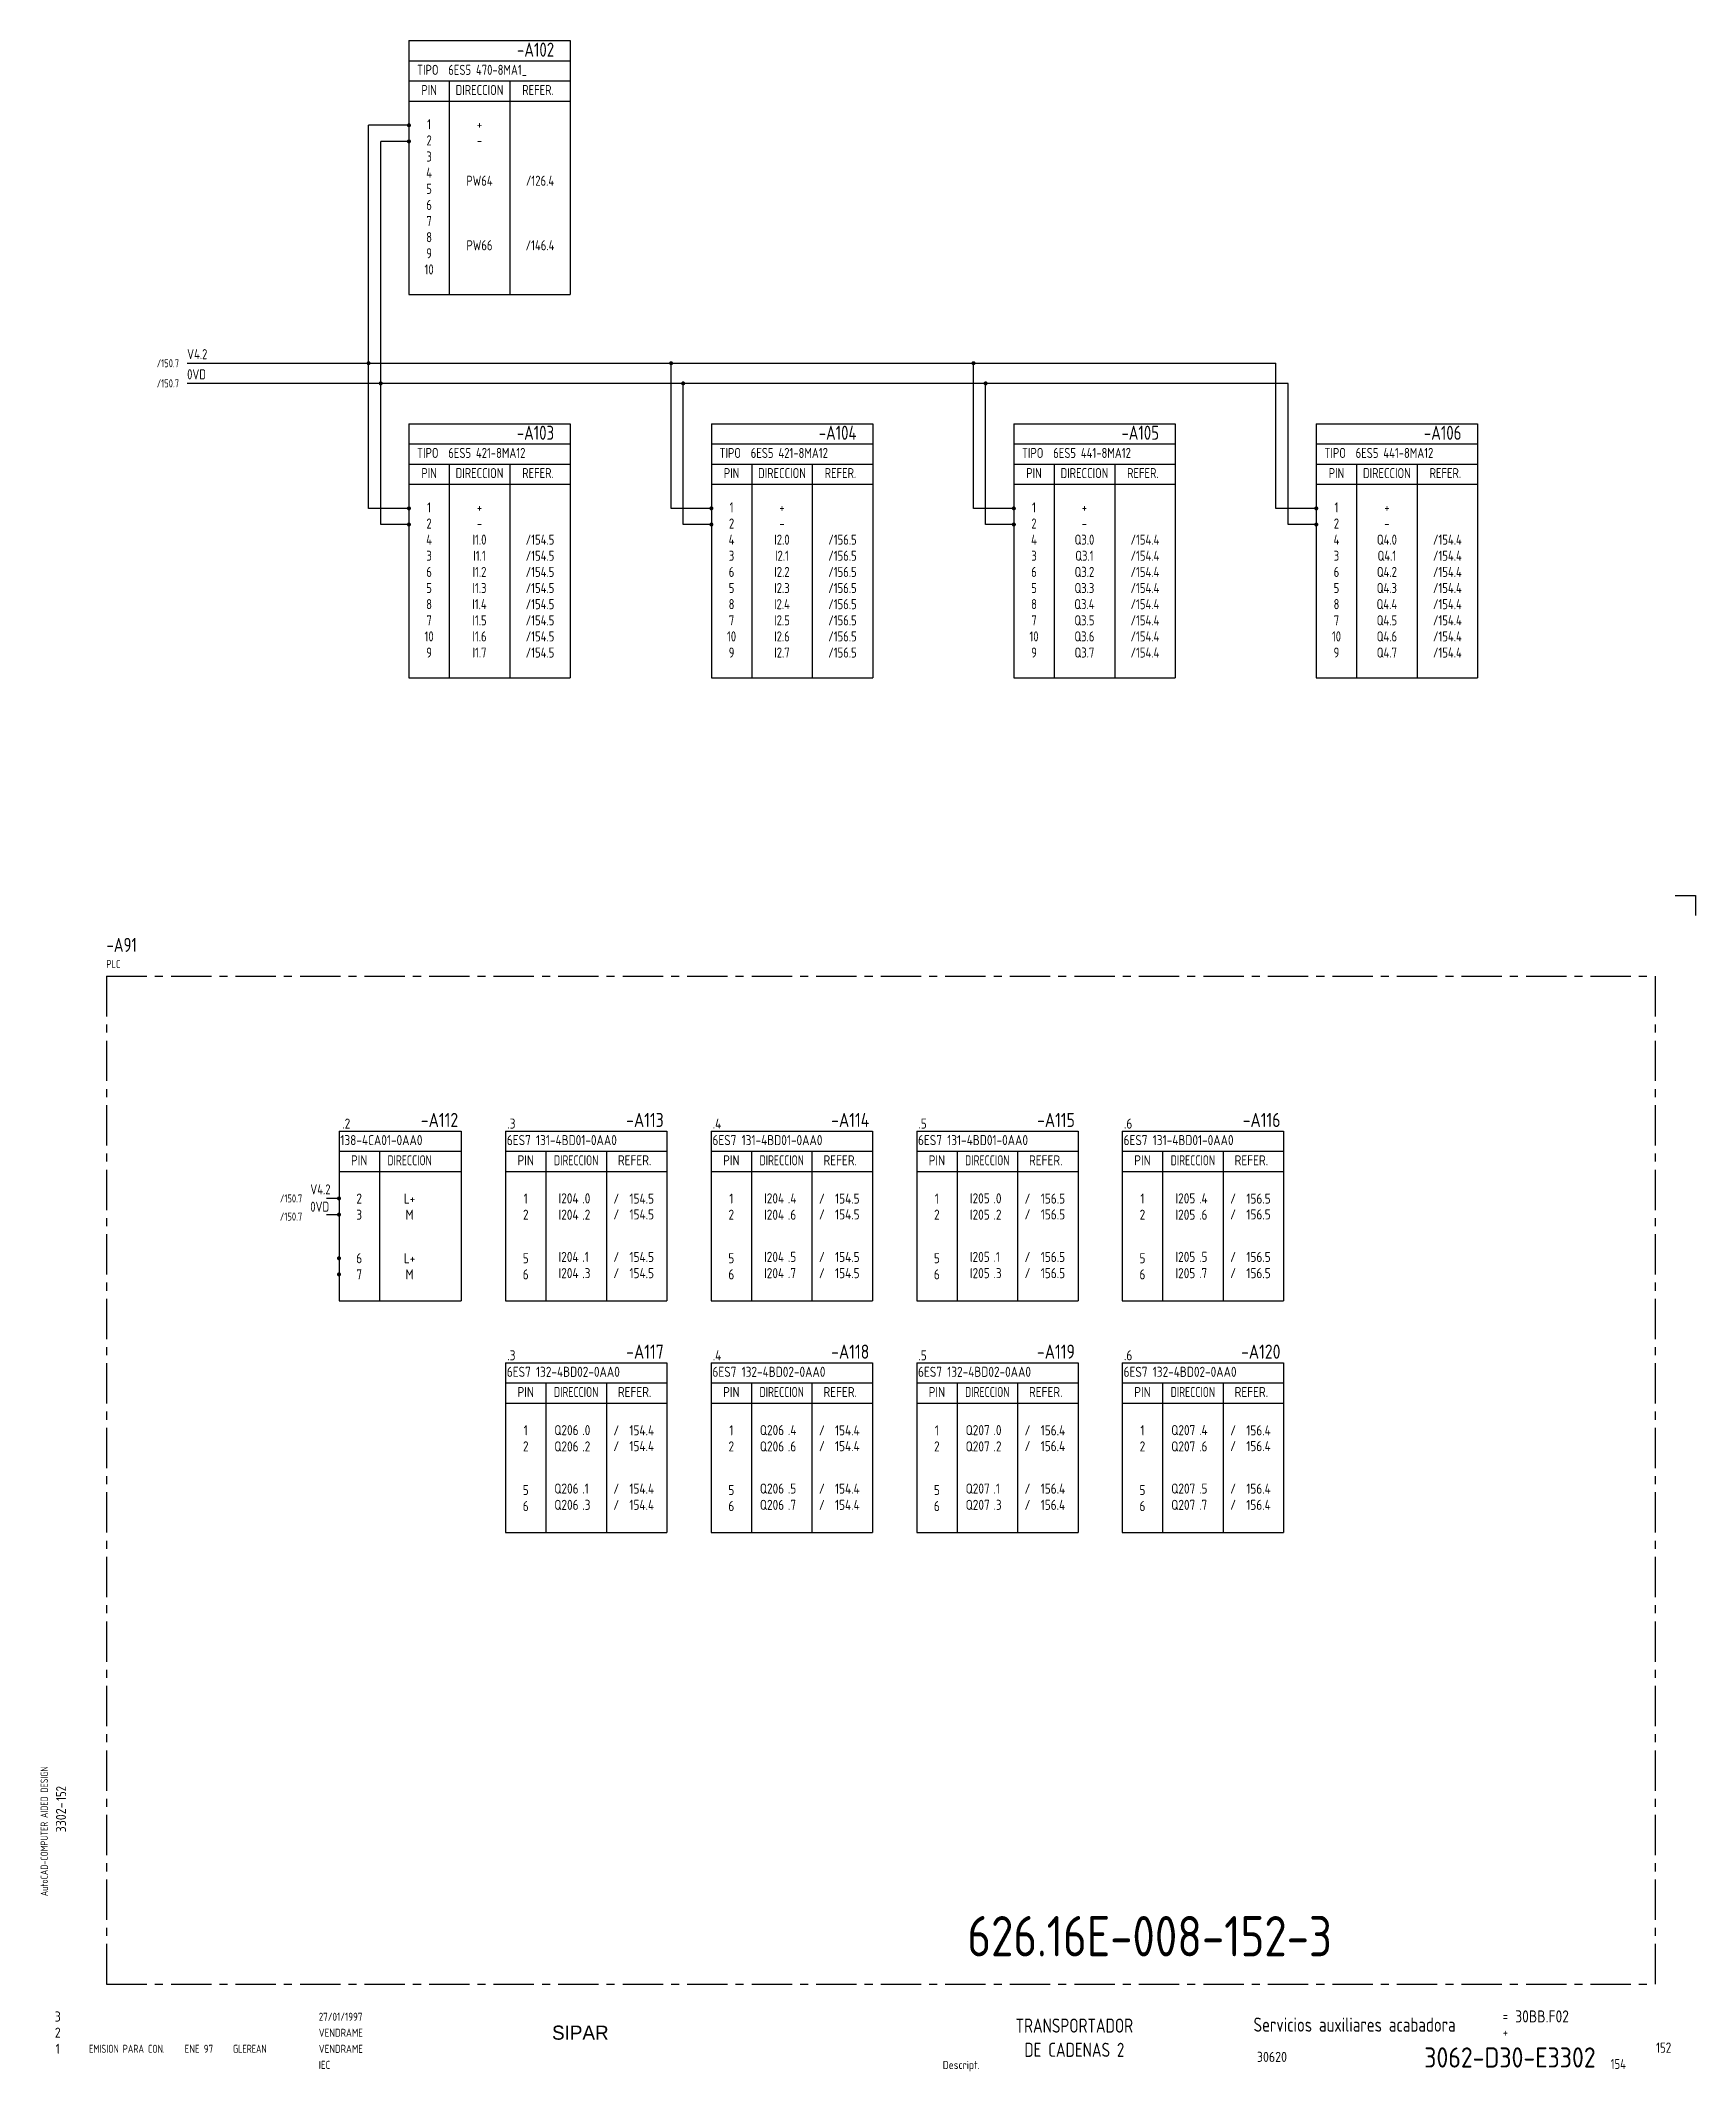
# Model space of a CAD drawing. Extents: x 10 to 996, y 5 to 509.
# Drawn here: x 586 to 996, y 5 to 509 of the extents above; entities that cross this region are included whole.
import ezdxf
from ezdxf.enums import TextEntityAlignment as Align

# ---------------------------------------------------------------- set-up
doc = ezdxf.new("R2010")
doc.units = 0
doc.header["$LTSCALE"] = 8
doc.header["$MEASUREMENT"] = 0
doc.linetypes.add('CENTER', pattern=[2, 1.25, -0.25, 0.25, -0.25])
doc.layers.get('0').update_dxf_attribs({"linetype": 'CONTINUOUS'})
doc.layers.add('CART', color=7, linetype='CONTINUOUS')
doc.styles.add('DIN', font='DIN', dxfattribs={"width": 0.85})
doc.styles.add('UNIV', font='UNIV')

msp = doc.modelspace()

# ---------------------------------------------------------------- texts
at = {"color": 3, "style": 'DIN'}
for s, height, width, p in [('-A102', 3.5, 0.8, (713, 505)), ('-A103', 3.5, 0.8, (713, 410)), ('-A104', 3.5, 0.8, (788, 410)), ('-A105', 3.5, 0.8, (863, 410)), ('-A106', 3.5, 0.8, (938, 410)), ('-A112', 3.5, 0.85, (689.21, 239.59)), ('-A113', 3.5, 0.85, (740.18, 239.59)), ('-A114', 3.5, 0.85, (791.16, 239.59)), ('-A115', 3.5, 0.85, (842.14, 239.59)), ('-A116', 3.5, 0.85, (893.12, 239.59)), ('-A117', 3.5, 0.85, (740.18, 182.13)), ('-A118', 3.5, 0.85, (791.16, 182.13)), ('-A119', 3.5, 0.85, (842.14, 182.13)), ('-A120', 3.5, 0.85, (893.12, 182.13)), ('152', 2.56, 0.8, (990, 10))]:
    msp.add_text(s, height=height, dxfattribs=dict(at, width=width)).set_placement(p, align=Align.RIGHT)
at = {"style": 'DIN'}
for s, height, width, p in [('TIPO  6ES5 470-8MA1_', 2.5, 0.8, (679, 500.5)), ('V4.2', 2.5, 0.8, (622, 430)), ('0VD', 2.5, 0.8, (622, 425)), ('TIPO  6ES5 421-8MA12', 2.5, 0.8, (679, 405.5)), ('TIPO  6ES5 421-8MA12', 2.5, 0.8, (754, 405.5)), ('TIPO  6ES5 441-8MA12', 2.5, 0.8, (829, 405.5)), ('TIPO  6ES5 441-8MA12', 2.5, 0.8, (904, 405.5)), ('PLC', 2, 0.8, (602, 279)), ('138-4CA01-0AA0', 2.5, 0.85, (659.99, 235.09)), ('6ES7 131-4BD01-0AA0', 2.5, 0.85, (701.28, 235.09)), ('6ES7 131-4BD01-0AA0', 2.5, 0.85, (752.26, 235.09)), ('6ES7 131-4BD01-0AA0', 2.5, 0.85, (803.24, 235.09)), ('6ES7 131-4BD01-0AA0', 2.5, 0.85, (854.21, 235.09)), ('V4.2', 2.5, 0.8, (652.54, 222.87)), ('.0', 2.5, 0.85, (719.99, 220.64)), ('.4', 2.5, 0.85, (770.97, 220.64)), ('.0', 2.5, 0.85, (821.95, 220.64)), ('.4', 2.5, 0.85, (872.93, 220.64)), ('0VD', 2.5, 0.8, (652.54, 218.57)), ('.2', 2.5, 0.85, (719.99, 216.59)), ('.6', 2.5, 0.85, (770.97, 216.59)), ('.2', 2.5, 0.85, (821.95, 216.59)), ('.6', 2.5, 0.85, (872.93, 216.59)), ('.1', 2.5, 0.85, (719.99, 206.14)), ('.5', 2.5, 0.85, (770.97, 206.14)), ('.1', 2.5, 0.85, (821.95, 206.14)), ('.5', 2.5, 0.85, (872.93, 206.14)), ('.3', 2.5, 0.85, (719.99, 202.1)), ('.7', 2.5, 0.85, (770.97, 202.1)), ('.3', 2.5, 0.85, (821.95, 202.1)), ('.7', 2.5, 0.85, (872.93, 202.1)), ('6ES7 132-4BD02-0AA0', 2.5, 0.85, (701.28, 177.63)), ('6ES7 132-4BD02-0AA0', 2.5, 0.85, (752.26, 177.63)), ('6ES7 132-4BD02-0AA0', 2.5, 0.85, (803.24, 177.63)), ('6ES7 132-4BD02-0AA0', 2.5, 0.85, (854.21, 177.63)), ('.0', 2.5, 0.85, (719.99, 163.17)), ('.2', 2.5, 0.85, (719.99, 159.13)), ('.4', 2.5, 0.85, (770.97, 163.17)), ('.6', 2.5, 0.85, (770.97, 159.13)), ('.0', 2.5, 0.85, (821.95, 163.17)), ('.2', 2.5, 0.85, (821.95, 159.13)), ('.4', 2.5, 0.85, (872.93, 163.17)), ('.6', 2.5, 0.85, (872.93, 159.13)), ('.1', 2.5, 0.85, (719.99, 148.68)), ('.5', 2.5, 0.85, (770.97, 148.68)), ('.1', 2.5, 0.85, (821.95, 148.68)), ('.5', 2.5, 0.85, (872.93, 148.68)), ('.3', 2.5, 0.85, (719.99, 144.64)), ('.7', 2.5, 0.85, (770.97, 144.64)), ('.3', 2.5, 0.85, (821.95, 144.64)), ('.7', 2.5, 0.85, (872.93, 144.64)), ('154', 2.5, 0.8, (975, 6))]:
    msp.add_text(s, height=height, dxfattribs=dict(at, width=width)).set_placement(p)
for s, width, p in [('PIN', 0.8, (682, 495.5)), ('DIRECCION', 0.8, (694.5, 495.5)), ('REFER.', 0.8, (709, 495.5)), ('1', 0.8, (682, 487)), ('+', 0.8, (694.5, 487)), ('2', 0.8, (682, 483)), ('-', 0.8, (694.5, 483)), ('3', 0.8, (682, 479)), ('4', 0.8, (682, 475)), ('5', 0.8, (682, 471)), ('PW64', 0.8, (694.5, 473)), ('/126.4', 0.8, (709.5, 473)), ('6', 0.8, (682, 467)), ('7', 0.8, (682, 463)), ('8', 0.8, (682, 459)), ('PW66', 0.8, (694.5, 457)), ('/146.4', 0.8, (709.5, 457)), ('10', 0.8, (682, 451)), ('9', 0.8, (682, 455)), ('PIN', 0.8, (682, 400.5)), ('DIRECCION', 0.8, (694.5, 400.5)), ('REFER.', 0.8, (709, 400.5)), ('PIN', 0.8, (757, 400.5)), ('DIRECCION', 0.8, (769.5, 400.5)), ('REFER.', 0.8, (784, 400.5)), ('PIN', 0.8, (832, 400.5)), ('DIRECCION', 0.8, (844.5, 400.5)), ('REFER.', 0.8, (859, 400.5)), ('PIN', 0.8, (907, 400.5)), ('DIRECCION', 0.8, (919.5, 400.5)), ('REFER.', 0.8, (934, 400.5)), ('1', 0.8, (682, 392)), ('+', 0.8, (694.5, 392)), ('1', 0.8, (757, 392)), ('+', 0.8, (769.5, 392)), ('1', 0.8, (832, 392)), ('+', 0.8, (844.5, 392)), ('1', 0.8, (907, 392)), ('+', 0.8, (919.5, 392)), ('2', 0.8, (682, 388)), ('-', 0.8, (694.5, 388)), ('2', 0.8, (757, 388)), ('-', 0.8, (769.5, 388)), ('2', 0.8, (832, 388)), ('-', 0.8, (844.5, 388)), ('2', 0.8, (907, 388)), ('-', 0.8, (919.5, 388)), ('4', 0.8, (682, 384)), ('I1.0', 0.8, (694.5, 384)), ('/154.5', 0.8, (709.5, 384)), ('4', 0.8, (757, 384)), ('I2.0', 0.8, (769.5, 384)), ('/156.5', 0.8, (784.5, 384)), ('4', 0.8, (832, 384)), ('Q3.0', 0.8, (844.5, 384)), ('/154.4', 0.8, (859.5, 384)), ('4', 0.8, (907, 384)), ('Q4.0', 0.8, (919.5, 384)), ('/154.4', 0.8, (934.5, 384)), ('3', 0.8, (682, 380)), ('6', 0.8, (682, 376)), ('I1.2', 0.8, (694.5, 376)), ('I1.1', 0.8, (694.5, 380)), ('/154.5', 0.8, (709.5, 380)), ('/154.5', 0.8, (709.5, 376)), ('3', 0.8, (757, 380)), ('6', 0.8, (757, 376)), ('I2.2', 0.8, (769.5, 376)), ('I2.1', 0.8, (769.5, 380)), ('/156.5', 0.8, (784.5, 380)), ('/156.5', 0.8, (784.5, 376)), ('3', 0.8, (832, 380)), ('6', 0.8, (832, 376)), ('Q3.2', 0.8, (844.5, 376)), ('Q3.1', 0.8, (844.5, 380)), ('/154.4', 0.8, (859.5, 380)), ('/154.4', 0.8, (859.5, 376)), ('3', 0.8, (907, 380)), ('6', 0.8, (907, 376)), ('Q4.2', 0.8, (919.5, 376)), ('Q4.1', 0.8, (919.5, 380)), ('/154.4', 0.8, (934.5, 380)), ('/154.4', 0.8, (934.5, 376)), ('5', 0.8, (682, 372)), ('I1.3', 0.8, (694.5, 372)), ('/154.5', 0.8, (709.5, 372)), ('5', 0.8, (757, 372)), ('I2.3', 0.8, (769.5, 372)), ('/156.5', 0.8, (784.5, 372)), ('5', 0.8, (832, 372)), ('Q3.3', 0.8, (844.5, 372)), ('/154.4', 0.8, (859.5, 372)), ('5', 0.8, (907, 372)), ('Q4.3', 0.8, (919.5, 372)), ('/154.4', 0.8, (934.5, 372)), ('8', 0.8, (682, 368)), ('I1.4', 0.8, (694.5, 368)), ('/154.5', 0.8, (709.5, 368)), ('8', 0.8, (757, 368)), ('I2.4', 0.8, (769.5, 368)), ('/156.5', 0.8, (784.5, 368)), ('8', 0.8, (832, 368)), ('Q3.4', 0.8, (844.5, 368)), ('/154.4', 0.8, (859.5, 368)), ('8', 0.8, (907, 368)), ('Q4.4', 0.8, (919.5, 368)), ('/154.4', 0.8, (934.5, 368)), ('7', 0.8, (682, 364)), ('I1.5', 0.8, (694.5, 364)), ('/154.5', 0.8, (709.5, 364)), ('7', 0.8, (757, 364)), ('I2.5', 0.8, (769.5, 364)), ('/156.5', 0.8, (784.5, 364)), ('7', 0.8, (832, 364)), ('Q3.5', 0.8, (844.5, 364)), ('/154.4', 0.8, (859.5, 364)), ('7', 0.8, (907, 364)), ('Q4.5', 0.8, (919.5, 364)), ('/154.4', 0.8, (934.5, 364)), ('10', 0.8, (682, 360)), ('9', 0.8, (682, 356)), ('I1.6', 0.8, (694.5, 360)), ('I1.7', 0.8, (694.5, 356)), ('/154.5', 0.8, (709.5, 360)), ('/154.5', 0.8, (709.5, 356)), ('10', 0.8, (757, 360)), ('9', 0.8, (757, 356)), ('I2.6', 0.8, (769.5, 360)), ('I2.7', 0.8, (769.5, 356)), ('/156.5', 0.8, (784.5, 360)), ('/156.5', 0.8, (784.5, 356)), ('10', 0.8, (832, 360)), ('9', 0.8, (832, 356)), ('Q3.6', 0.8, (844.5, 360)), ('Q3.7', 0.8, (844.5, 356)), ('/154.4', 0.8, (859.5, 360)), ('/154.4', 0.8, (859.5, 356)), ('10', 0.8, (907, 360)), ('9', 0.8, (907, 356)), ('Q4.6', 0.8, (919.5, 360)), ('Q4.7', 0.8, (919.5, 356)), ('/154.4', 0.8, (934.5, 360)), ('/154.4', 0.8, (934.5, 356)), ('.2', 0.85, (661.45, 239.19)), ('.3', 0.85, (702.41, 239.19)), ('.4', 0.85, (753.39, 239.19)), ('.5', 0.85, (804.36, 239.19)), ('.6', 0.85, (855.34, 239.19)), ('PIN', 0.85, (664.66, 230.09)), ('PIN', 0.85, (705.96, 230.09)), ('REFER.', 0.85, (732.96, 230.09)), ('PIN', 0.85, (756.94, 230.09)), ('REFER.', 0.85, (783.94, 230.09)), ('PIN', 0.85, (807.91, 230.09)), ('REFER.', 0.85, (834.91, 230.09)), ('PIN', 0.85, (858.89, 230.09)), ('REFER.', 0.85, (885.89, 230.09)), ('2', 0.85, (664.66, 220.59)), ('L+', 0.85, (677.16, 220.59)), ('1', 0.85, (705.96, 220.59)), ('/', 0.85, (728.42, 220.59)), ('154.5', 0.85, (734.73, 220.59)), ('1', 0.85, (756.94, 220.59)), ('/', 0.85, (779.4, 220.59)), ('154.5', 0.85, (785.71, 220.59)), ('1', 0.85, (807.91, 220.59)), ('/', 0.85, (830.38, 220.59)), ('156.5', 0.85, (836.69, 220.59)), ('1', 0.85, (858.89, 220.59)), ('/', 0.85, (881.36, 220.59)), ('156.5', 0.85, (887.67, 220.59)), ('3', 0.85, (664.66, 216.59)), ('M', 0.85, (677.16, 216.59)), ('2', 0.85, (705.96, 216.59)), ('/', 0.85, (728.42, 216.66)), ('154.5', 0.85, (734.73, 216.66)), ('2', 0.85, (756.94, 216.59)), ('/', 0.85, (779.4, 216.66)), ('154.5', 0.85, (785.71, 216.66)), ('2', 0.85, (807.91, 216.59)), ('/', 0.85, (830.38, 216.66)), ('156.5', 0.85, (836.69, 216.66)), ('2', 0.85, (858.89, 216.59)), ('/', 0.85, (881.36, 216.66)), ('156.5', 0.85, (887.67, 216.66)), ('6', 0.85, (664.66, 205.8)), ('L+', 0.85, (677.16, 205.8)), ('5', 0.85, (705.96, 205.8)), ('/', 0.85, (728.42, 206.12)), ('154.5', 0.85, (734.73, 206.12)), ('5', 0.85, (756.94, 205.8)), ('/', 0.85, (779.4, 206.12)), ('154.5', 0.85, (785.71, 206.12)), ('5', 0.85, (807.91, 205.8)), ('/', 0.85, (830.38, 206.12)), ('156.5', 0.85, (836.69, 206.12)), ('5', 0.85, (858.89, 205.8)), ('/', 0.85, (881.36, 206.12)), ('156.5', 0.85, (887.67, 206.12)), ('7', 0.85, (664.66, 201.8)), ('M', 0.85, (677.16, 201.8)), ('6', 0.85, (705.96, 201.8)), ('/', 0.85, (728.42, 202.1)), ('154.5', 0.85, (734.73, 202.1)), ('6', 0.85, (756.94, 201.8)), ('/', 0.85, (779.4, 202.1)), ('154.5', 0.85, (785.71, 202.1)), ('6', 0.85, (807.91, 201.8)), ('/', 0.85, (830.38, 202.1)), ('156.5', 0.85, (836.69, 202.1)), ('6', 0.85, (858.89, 201.8)), ('/', 0.85, (881.36, 202.1)), ('156.5', 0.85, (887.67, 202.1)), ('.3', 0.85, (702.41, 181.73)), ('.4', 0.85, (753.39, 181.73)), ('.5', 0.85, (804.36, 181.73)), ('.6', 0.85, (855.34, 181.73)), ('PIN', 0.85, (705.96, 172.63)), ('REFER.', 0.85, (732.96, 172.63)), ('PIN', 0.85, (756.94, 172.63)), ('REFER.', 0.85, (783.94, 172.63)), ('PIN', 0.85, (807.91, 172.63)), ('REFER.', 0.85, (834.91, 172.63)), ('PIN', 0.85, (858.89, 172.63)), ('REFER.', 0.85, (885.89, 172.63)), ('2', 0.85, (705.96, 159.13)), ('1', 0.85, (705.96, 163.13)), ('/', 0.85, (728.42, 163.12)), ('/', 0.85, (728.42, 159.2)), ('154.4', 0.85, (734.73, 163.12)), ('154.4', 0.85, (734.73, 159.2)), ('2', 0.85, (756.94, 159.13)), ('1', 0.85, (756.94, 163.13)), ('/', 0.85, (779.4, 163.12)), ('/', 0.85, (779.4, 159.2)), ('154.4', 0.85, (785.71, 163.12)), ('154.4', 0.85, (785.71, 159.2)), ('2', 0.85, (807.91, 159.13)), ('1', 0.85, (807.91, 163.13)), ('/', 0.85, (830.38, 163.12)), ('/', 0.85, (830.38, 159.2)), ('156.4', 0.85, (836.69, 163.12)), ('156.4', 0.85, (836.69, 159.2)), ('2', 0.85, (858.89, 159.13)), ('1', 0.85, (858.89, 163.13)), ('/', 0.85, (881.36, 163.12)), ('/', 0.85, (881.36, 159.2)), ('156.4', 0.85, (887.67, 163.12)), ('156.4', 0.85, (887.67, 159.2)), ('/', 0.85, (728.42, 148.66)), ('154.4', 0.85, (734.73, 148.66)), ('/', 0.85, (779.4, 148.66)), ('154.4', 0.85, (785.71, 148.66)), ('/', 0.85, (830.38, 148.66)), ('156.4', 0.85, (836.69, 148.66)), ('/', 0.85, (881.36, 148.66)), ('156.4', 0.85, (887.67, 148.66)), ('5', 0.85, (705.96, 148.33)), ('6', 0.85, (705.96, 144.33)), ('/', 0.85, (728.42, 144.64)), ('154.4', 0.85, (734.73, 144.64)), ('5', 0.85, (756.94, 148.33)), ('6', 0.85, (756.94, 144.33)), ('/', 0.85, (779.4, 144.64)), ('154.4', 0.85, (785.71, 144.64)), ('5', 0.85, (807.91, 148.33)), ('6', 0.85, (807.91, 144.33)), ('/', 0.85, (830.38, 144.64)), ('156.4', 0.85, (836.69, 144.64)), ('5', 0.85, (858.89, 148.33)), ('6', 0.85, (858.89, 144.33)), ('/', 0.85, (881.36, 144.64)), ('156.4', 0.85, (887.67, 144.64))]:
    msp.add_text(s, height=2.5, dxfattribs=dict(at, width=width)).set_placement(p, align=Align.CENTER)
for s, height, width, p in [('/150.7', 2, 0.8, (620, 428)), ('/150.7', 2, 0.8, (620, 423)), ('/150.7', 2, 0.8, (650.54, 220.87)), ('I204', 2.5, 0.85, (719.06, 220.64)), ('I204', 2.5, 0.85, (770.03, 220.64)), ('I205', 2.5, 0.85, (821.01, 220.64)), ('I205', 2.5, 0.85, (871.99, 220.64)), ('/150.7', 2, 0.8, (650.54, 216.38)), ('I204', 2.5, 0.85, (719.06, 216.59)), ('I204', 2.5, 0.85, (770.03, 216.59)), ('I205', 2.5, 0.85, (821.01, 216.59)), ('I205', 2.5, 0.85, (871.99, 216.59)), ('I204', 2.5, 0.85, (719.06, 206.14)), ('I204', 2.5, 0.85, (770.03, 206.14)), ('I205', 2.5, 0.85, (821.01, 206.14)), ('I205', 2.5, 0.85, (871.99, 206.14)), ('I204', 2.5, 0.85, (719.06, 202.1)), ('I204', 2.5, 0.85, (770.03, 202.1)), ('I205', 2.5, 0.85, (821.01, 202.1)), ('I205', 2.5, 0.85, (871.99, 202.1)), ('Q206', 2.5, 0.85, (719.06, 163.17)), ('Q206', 2.5, 0.85, (719.06, 159.13)), ('Q206', 2.5, 0.85, (770.03, 163.17)), ('Q206', 2.5, 0.85, (770.03, 159.13)), ('Q207', 2.5, 0.85, (821.01, 163.17)), ('Q207', 2.5, 0.85, (821.01, 159.13)), ('Q207', 2.5, 0.85, (871.99, 163.17)), ('Q207', 2.5, 0.85, (871.99, 159.13)), ('Q206', 2.5, 0.85, (719.06, 148.68)), ('Q206', 2.5, 0.85, (770.03, 148.68)), ('Q207', 2.5, 0.85, (821.01, 148.68)), ('Q207', 2.5, 0.85, (871.99, 148.68)), ('Q206', 2.5, 0.85, (719.06, 144.64)), ('Q206', 2.5, 0.85, (770.03, 144.64)), ('Q207', 2.5, 0.85, (821.01, 144.64)), ('Q207', 2.5, 0.85, (871.99, 144.64))]:
    msp.add_text(s, height=height, dxfattribs=dict(at, width=width)).set_placement(p, align=Align.RIGHT)
at = {"color": 3, "style": 'DIN', "width": 0.8}
msp.add_text('-A91', height=3.5, dxfattribs=at).set_placement((602, 283))
at = {"style": 'DIN', "width": 0.596129}
for p, p2 in [((671.66, 230.09), (682.66, 230.09)), ((712.96, 230.09), (723.96, 230.09)), ((763.94, 230.09), (774.94, 230.09)), ((814.91, 230.09), (825.91, 230.09)), ((865.89, 230.09), (876.89, 230.09)), ((712.96, 172.63), (723.96, 172.63)), ((763.94, 172.63), (774.94, 172.63)), ((814.91, 172.63), (825.91, 172.63)), ((865.89, 172.63), (876.89, 172.63))]:
    msp.add_text('DIRECCION', height=2.5, dxfattribs=at).set_placement(p, p2, align=Align.FIT)
at = {"style": 'DIN', "width": 0.8}
msp.add_text('152', height=2.5, rotation=90, dxfattribs=at).set_placement((592, 72.5))
at = {"color": 3, "style": 'DIN', "width": 0.8}
for s, p in [('TRANSPORTADOR', (842, 15)), ('DE CADENAS 2', (842, 9))]:
    msp.add_text(s, height=3.5, dxfattribs=at).set_placement(p, align=Align.CENTER)
at = {"color": 2, "insert": (815.47, 43.92), "char_height": 10, "width": 111.0411, "attachment_point": 1, "style": 'DIN'}
msp.add_mtext('626.16E-008-152-3', dxfattribs=at)
at = {"layer": 'CART', "color": 2, "linetype": 'Continuous', "style": 'UNIV'}
msp.add_text('SIPAR', height=3.5, dxfattribs=at).set_placement((719.5, 13.25), align=Align.CENTER)

# ---------------------------------------------------------------- blocks, each defined once
blk = doc.blocks.new('WB-FG100')
at = {"layer": 'CART', "color": 1}
for p, q in [((415, 297), (420, 297)), ((420, 297), (420, 292))]:
    blk.add_line(p, q, dxfattribs=at)
at = {"layer": 'CART', "color": 1, "style": 'DIN', "width": 0.8}
blk.add_text('AutoCAD-COMPUTER AIDED DESIGN', height=1.8, rotation=90, dxfattribs=at).set_placement((11.47, 48.84))
at = {"layer": 'CART', "color": 3, "style": 'DIN', "width": 0.8}
for s, p in [('=', (372.24, 17.91)), ('+', (372.24, 13.87))]:
    blk.add_text(s, height=2.5, dxfattribs=at).set_placement(p)
at = {"layer": 'CART', "color": 7, "style": 'DIN', "width": 0.9}
blk.add_attdef('FILE', text='', height=2.5, rotation=90, dxfattribs=at).set_placement((15.95, 68.38), align=Align.CENTER)
for tag, p in [('MOD-3', (13.92, 19)), ('MOD-2', (13.92, 15)), ('MOD-1', (13.92, 11)), ('NR.COMMESSA', (315, 9))]:
    blk.add_attdef(tag, text='', height=2.5, dxfattribs=at).set_placement(p, align=Align.MIDDLE)
at = {"layer": 'CART', "color": 7, "style": 'DIN'}
for tag, width, p in [('REV-3', 0.9, (21.66, 19)), ('REV-2', 0.9, (21.66, 15)), ('DATA-3', 0.9, (45.37, 19)), ('DATA-2', 0.9, (45.37, 15)), ('NOME-3', 0.9, (57.37, 19)), ('NOME-2', 0.9, (57.37, 15)), ('REV-1', 0.9, (21.66, 11)), ('DATA-1', 0.9, (45.37, 11)), ('NOME-1', 0.7, (57.37, 11))]:
    blk.add_attdef(tag, text='', height=2, dxfattribs=dict(at, width=width)).set_placement(p, align=Align.MIDDLE_LEFT)
at = {"layer": 'CART', "color": 7, "style": 'DIN', "width": 0.9}
for tag, p, height in [('DATA', (78.64, 17.94), 2), ('ESECUTORE', (78.64, 13.97), 2), ('CONTROLLORE', (78.64, 9.99), 2), ('NORMA', (78.64, 6.01), 2), ('SEGUE', (398.93, 5.65), 2.8)]:
    blk.add_attdef(tag, p, '', height=height, dxfattribs=at)
at = {"layer": 'CART', "color": 2, "style": 'DIN', "width": 0.9}
for tag, p in [('TITOLO-1/3', (266.5, 18.23)), ('TITOLO-1/2', (266.5, 15.73)), ('TITOLO-2/3', (266.5, 13.18)), ('TITOLO-2/2', (266.5, 10.68)), ('TITOLO-3/3', (266.5, 8.13))]:
    blk.add_attdef(tag, text='', height=3.5, dxfattribs=at).set_placement(p, align=Align.MIDDLE)
at = {"layer": 'CART', "color": 3, "style": 'DIN', "width": 0.9}
blk.add_attdef('ASSIEME', text='', height=3.5, dxfattribs=at).set_placement((334, 17), align=Align.MIDDLE)
at = {"layer": 'CART', "color": 3, "style": 'DIN', "width": 0.85}
for tag, p in [('=', (375.33, 16.63)), ('+', (375.33, 12.76))]:
    blk.add_attdef(tag, text='', height=3, dxfattribs=at).set_placement(p, align=Align.BOTTOM_LEFT)
at = {"layer": 'CART', "color": 2, "style": 'DIN', "width": 0.9}
blk.add_attdef('DISEGNO', text='', height=5, dxfattribs=at).set_placement((395.27, 6.35), align=Align.RIGHT)
at = {"layer": 'CART', "color": 3, "style": 'DIN', "width": 0.9}
blk.add_attdef('FOGLIO', text='', height=2.8, dxfattribs=at).set_placement((414.2, 9.56), align=Align.RIGHT)
at = {"layer": 'CART', "color": 1, "style": 'DIN', "width": 0.9}
blk.add_attdef('TIPOLOGIA', (233.37, 6), '', height=2, dxfattribs=at)

# ---------------------------------------------------------------- linework, layer by layer
at = {"color": 3}
for p, q in [((677, 509), (677, 446)), ((677, 509), (717, 509)), ((717, 509), (717, 446)), ((677, 504), (717, 504)), ((677, 499), (717, 499)), ((687, 499), (687, 446)), ((702, 499), (702, 446)), ((677, 494), (717, 494)), ((677, 446), (717, 446)), ((677, 414), (677, 351)), ((677, 414), (717, 414)), ((717, 414), (717, 351)), ((752, 414), (792, 414)), ((752, 414), (752, 351)), ((792, 414), (792, 351)), ((827, 414), (867, 414)), ((827, 414), (827, 351)), ((867, 414), (867, 351)), ((902, 414), (942, 414)), ((902, 414), (902, 351)), ((942, 414), (942, 351)), ((677, 409), (717, 409)), ((752, 409), (792, 409)), ((827, 409), (867, 409)), ((902, 409), (942, 409)), ((677, 404), (717, 404)), ((687, 404), (687, 351)), ((702, 404), (702, 351)), ((752, 404), (792, 404)), ((762, 404), (762, 351)), ((777, 404), (777, 351)), ((827, 404), (867, 404)), ((837, 404), (837, 351)), ((852, 404), (852, 351)), ((902, 404), (942, 404)), ((912, 404), (912, 351)), ((927, 404), (927, 351)), ((677, 399), (717, 399)), ((752, 399), (792, 399)), ((827, 399), (867, 399)), ((902, 399), (942, 399)), ((677, 351), (717, 351)), ((752, 351), (792, 351)), ((827, 351), (867, 351)), ((902, 351), (942, 351)), ((659.66, 238.59), (659.66, 196.46)), ((659.66, 238.59), (689.98, 238.59)), ((689.98, 238.59), (689.98, 196.46)), ((700.96, 238.59), (740.96, 238.59)), ((700.96, 238.59), (700.96, 196.46)), ((740.96, 238.59), (740.96, 196.46)), ((751.94, 238.59), (751.94, 196.46)), ((751.94, 238.59), (791.94, 238.59)), ((791.94, 238.59), (791.94, 196.46)), ((802.91, 238.59), (842.91, 238.59)), ((802.91, 238.59), (802.91, 196.46)), ((842.91, 238.59), (842.91, 196.46)), ((853.89, 238.59), (893.89, 238.59)), ((853.89, 238.59), (853.89, 196.46)), ((893.89, 238.59), (893.89, 196.46)), ((659.66, 233.59), (689.98, 233.59)), ((669.66, 233.59), (669.66, 196.46)), ((700.96, 233.59), (740.96, 233.59)), ((710.96, 233.59), (710.96, 196.46)), ((725.96, 233.59), (725.96, 196.46)), ((751.94, 233.59), (791.94, 233.59)), ((761.94, 233.59), (761.94, 196.46)), ((776.94, 233.59), (776.94, 196.46)), ((802.91, 233.59), (842.91, 233.59)), ((812.91, 233.59), (812.91, 196.46)), ((827.91, 233.59), (827.91, 196.46)), ((853.89, 233.59), (893.89, 233.59)), ((863.89, 233.59), (863.89, 196.46)), ((878.89, 233.59), (878.89, 196.46)), ((659.66, 228.59), (689.98, 228.59)), ((700.96, 228.59), (740.96, 228.59)), ((751.94, 228.59), (791.94, 228.59)), ((802.91, 228.59), (842.91, 228.59)), ((853.89, 228.59), (893.89, 228.59)), ((659.66, 196.46), (689.98, 196.46)), ((700.96, 196.46), (740.96, 196.46)), ((751.94, 196.46), (791.94, 196.46)), ((802.91, 196.46), (842.91, 196.46)), ((853.89, 196.46), (893.89, 196.46)), ((700.96, 181.13), (700.96, 139)), ((700.96, 181.13), (740.96, 181.13)), ((740.96, 181.13), (740.96, 139)), ((751.94, 181.13), (791.94, 181.13)), ((751.94, 181.13), (751.94, 139)), ((791.94, 181.13), (791.94, 139)), ((802.91, 181.13), (842.91, 181.13)), ((802.91, 181.13), (802.91, 139)), ((842.91, 181.13), (842.91, 139)), ((853.89, 181.13), (893.89, 181.13)), ((853.89, 181.13), (853.89, 139)), ((893.89, 181.13), (893.89, 139)), ((700.96, 176.13), (740.96, 176.13)), ((710.96, 176.13), (710.96, 139)), ((725.96, 176.13), (725.96, 139)), ((751.94, 176.13), (791.94, 176.13)), ((761.94, 176.13), (761.94, 139)), ((776.94, 176.13), (776.94, 139)), ((802.91, 176.13), (842.91, 176.13)), ((812.91, 176.13), (812.91, 139)), ((827.91, 176.13), (827.91, 139)), ((853.89, 176.13), (893.89, 176.13)), ((863.89, 176.13), (863.89, 139)), ((878.89, 176.13), (878.89, 139)), ((700.96, 171.13), (740.96, 171.13)), ((751.94, 171.13), (791.94, 171.13)), ((802.91, 171.13), (842.91, 171.13)), ((853.89, 171.13), (893.89, 171.13)), ((700.96, 139), (740.96, 139)), ((751.94, 139), (791.94, 139)), ((802.91, 139), (842.91, 139)), ((853.89, 139), (893.89, 139))]:
    msp.add_line(p, q, dxfattribs=at)
for p, q in [((667, 393), (667, 488)), ((677, 488), (667, 488)), ((670, 389), (670, 484)), ((677, 484), (670, 484)), ((622, 429), (892, 429)), ((742, 393), (742, 429)), ((817, 393), (817, 429)), ((892, 393), (892, 429)), ((895, 424), (622, 424)), ((745, 389), (745, 424)), ((820, 389), (820, 424)), ((895, 389), (895, 424)), ((677, 393), (667, 393)), ((752, 393), (742, 393)), ((827, 393), (817, 393)), ((902, 393), (892, 393)), ((677, 389), (670, 389)), ((752, 389), (745, 389)), ((827, 389), (820, 389)), ((902, 389), (895, 389)), ((659.66, 221.87), (656.54, 221.87)), ((656.54, 217.87), (659.66, 217.87))]:
    msp.add_line(p, q)
at = {"color": 3, "linetype": 'CENTER'}
for p, q in [((602, 277), (986, 277)), ((602, 277), (602, 27)), ((986, 277), (986, 27)), ((602, 27), (986, 27))]:
    msp.add_line(p, q, dxfattribs=at)
at = {"linetype": 'Continuous', "const_width": 0.5}
for points in [[(676.75, 488, 1), (677.25, 488, 1)], [(676.75, 484, 1), (677.25, 484, 1)], [(676.75, 393, 1), (677.25, 393, 1)], [(751.75, 393, 1), (752.25, 393, 1)], [(826.75, 393, 1), (827.25, 393, 1)], [(901.75, 393, 1), (902.25, 393, 1)], [(676.75, 389, 1), (677.25, 389, 1)], [(751.75, 389, 1), (752.25, 389, 1)], [(826.75, 389, 1), (827.25, 389, 1)], [(901.75, 389, 1), (902.25, 389, 1)], [(659.41, 221.87, 1), (659.91, 221.87, 1)], [(659.41, 217.87, 1), (659.91, 217.87, 1)], [(659.41, 207.03, 1), (659.91, 207.03, 1)], [(659.41, 203.03, 1), (659.91, 203.03, 1)]]:
    msp.add_lwpolyline(points, format="xyb", close=True, dxfattribs=at)
at = {"const_width": 0.5}
for points in [[(666.75, 429, 1), (667.25, 429, 1)], [(741.75, 429, 1), (742.25, 429, 1)], [(816.75, 429, 1), (817.25, 429, 1)], [(669.75, 424, 1), (670.25, 424, 1)], [(744.75, 424, 1), (745.25, 424, 1)], [(819.75, 424, 1), (820.25, 424, 1)]]:
    msp.add_lwpolyline(points, format="xyb", close=True, dxfattribs=at)

# ---------------------------------------------------------------- block references
at = {"layer": 'CART'}
ref = msp.add_blockref('WB-FG100', (576, 0), dxfattribs=at)
ref.add_attrib('TIPOLOGIA', 'Descript.', (809.37, 6), dxfattribs={"color": 1, "height": 2, "style": 'DIN', "width": 0.9})
ref.add_attrib('ASSIEME', 'Servicios auxiliares acabadora', dxfattribs={"color": 3, "height": 3.5, "style": 'DIN', "width": 0.8}).set_placement((911.5, 17), align=Align.MIDDLE)
ref.add_attrib('=', '30BB.F02', dxfattribs={"color": 3, "height": 3, "style": 'DIN', "width": 0.85}).set_placement((951.33, 16.63), align=Align.BOTTOM_LEFT)
ref.add_attrib('NR.COMMESSA', '30620', dxfattribs={"color": 7, "height": 2.5, "style": 'DIN', "width": 0.9}).set_placement((891, 9), align=Align.MIDDLE)
ref.add_attrib('DISEGNO', '3062-D30-E3302', dxfattribs={"color": 2, "height": 5, "style": 'DIN', "width": 0.9}).set_placement((971.27, 6.35), align=Align.RIGHT)
ref.add_attrib('DATA', '27/01/1997', (654.64, 17.94), dxfattribs={"color": 7, "height": 2, "style": 'DIN', "width": 0.85})
ref.add_attrib('ESECUTORE', 'VENDRAME', (654.64, 13.97), dxfattribs={"color": 7, "height": 2, "style": 'DIN', "width": 0.85})
ref.add_attrib('CONTROLLORE', 'VENDRAME', (654.64, 9.99), dxfattribs={"color": 7, "height": 2, "style": 'DIN', "width": 0.85})
ref.add_attrib('NORMA', 'IEC', (654.64, 6.01), dxfattribs={"color": 7, "height": 2, "style": 'DIN', "width": 0.85})
ref.add_attrib('MOD-1', '1', dxfattribs={"color": 7, "height": 2.5, "style": 'DIN', "width": 0.9}).set_placement((589.92, 11), align=Align.MIDDLE)
ref.add_attrib('REV-1', 'EMISION PARA CON.', dxfattribs={"color": 7, "height": 2, "style": 'DIN', "width": 0.8}).set_placement((597.66, 11), align=Align.MIDDLE_LEFT)
ref.add_attrib('DATA-1', 'ENE 97', dxfattribs={"color": 7, "height": 2, "style": 'DIN', "width": 0.85}).set_placement((621.37, 11), align=Align.MIDDLE_LEFT)
ref.add_attrib('NOME-1', 'GLEREAN', dxfattribs={"color": 7, "height": 2, "style": 'DIN', "width": 0.7}).set_placement((633.37, 11), align=Align.MIDDLE_LEFT)
ref.add_attrib('MOD-2', '2', dxfattribs={"color": 7, "height": 2.5, "style": 'DIN', "width": 0.9}).set_placement((589.92, 15), align=Align.MIDDLE)
ref.add_attrib('MOD-3', '3', dxfattribs={"color": 7, "height": 2.5, "style": 'DIN', "width": 0.9}).set_placement((589.92, 19), align=Align.MIDDLE)
ref.add_attrib('FILE', '3302-', dxfattribs={"color": 7, "height": 2.5, "rotation": 90, "style": 'DIN', "width": 0.9}).set_placement((591.95, 68.38), align=Align.CENTER)

msp.set_redraw_order([(e.dxf.handle, doc.entitydb.next_handle()) for e in msp.query("TEXT MTEXT ATTDEF DIMENSION ARC_DIMENSION")])  # texts and dimensions are drawn at this point

doc.saveas('drawing.dxf')
